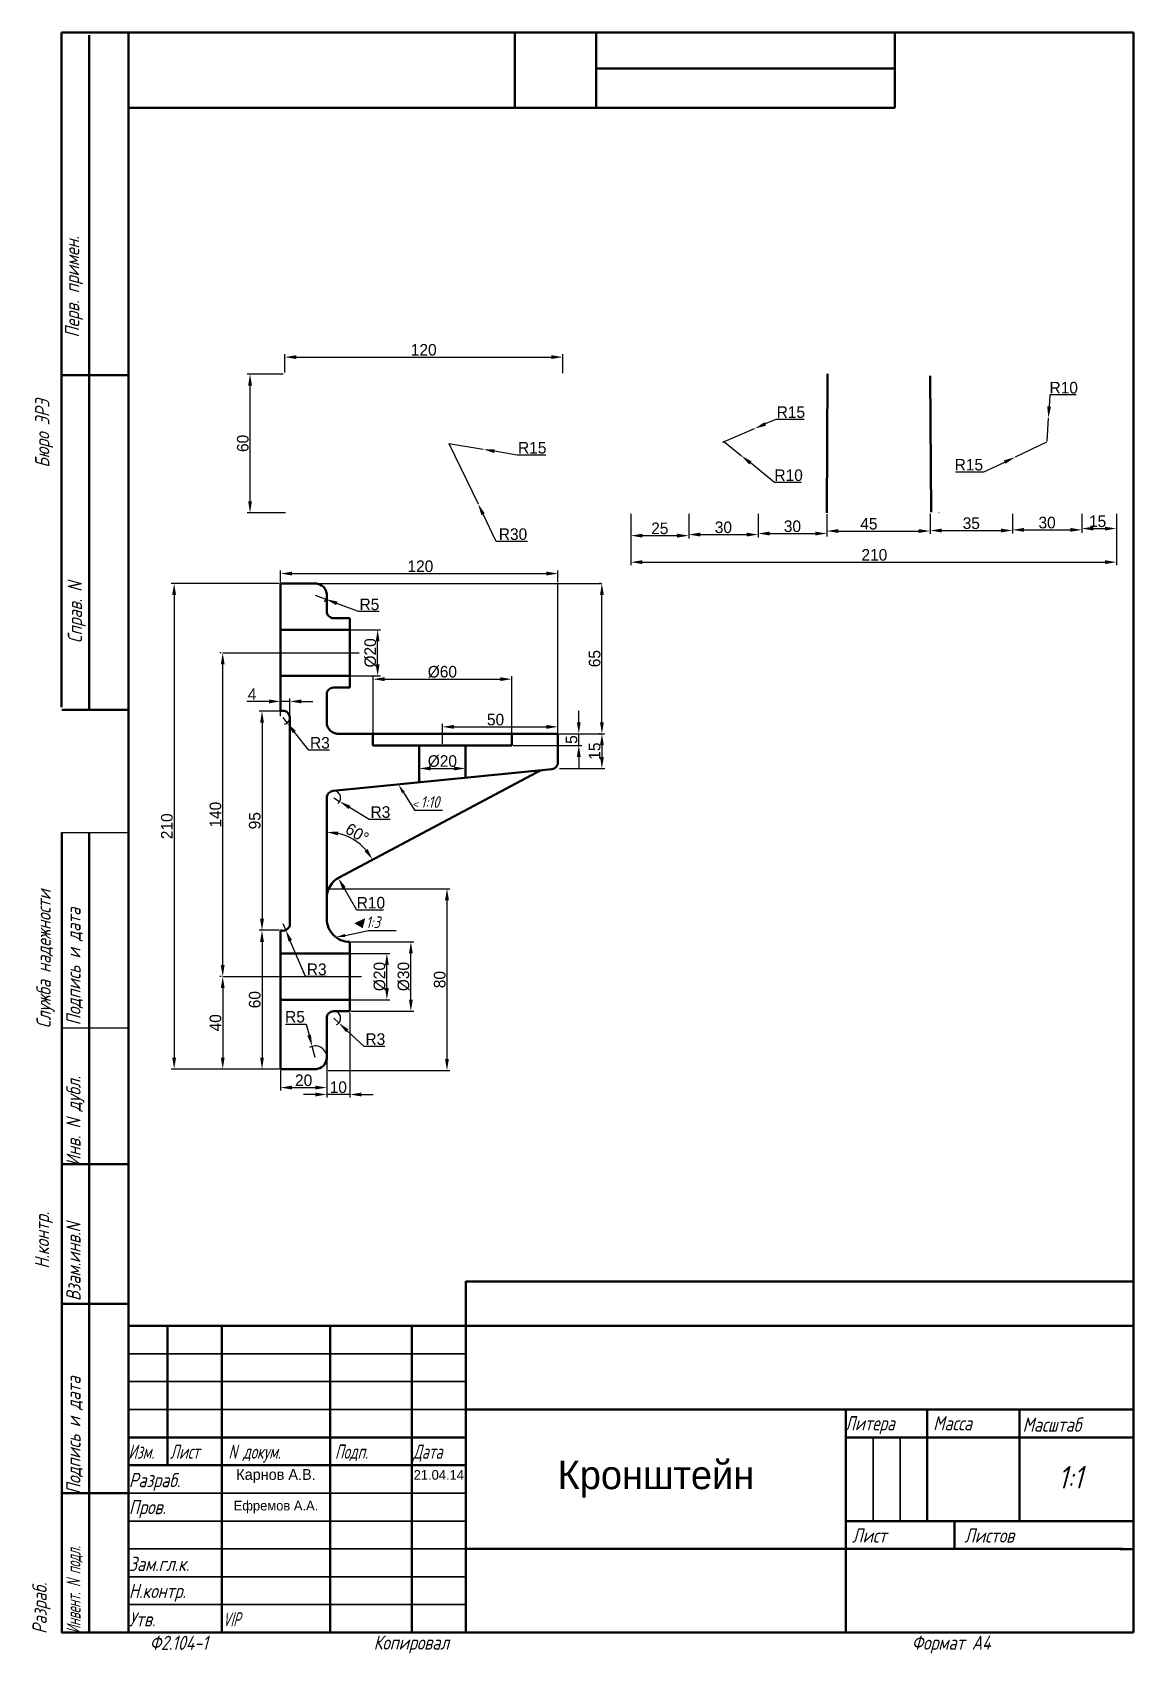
# Paper-space layout 'GOST-A4-(portrate)-new' of a CAD drawing. Header units: millimetres. Extents: x 2 to 196, y 1 to 286.
# The model-space entities are those that its viewports show. They can reach past a viewport. Long polylines and large blocks are cut down to what shows.
import ezdxf
from ezdxf import colors
from ezdxf.entities.mleader import LeaderData, LeaderLine
from ezdxf.enums import TextEntityAlignment as Align
from ezdxf.math import Vec2, Vec3

# ---------------------------------------------------------------- set-up
doc = ezdxf.new("R2010")
doc.units = ezdxf.units.MM
doc.linetypes.add('ACAD_ISO02W100', pattern=[15, 12, -3])
for name, color, linetype, lineweight in [('Основная сплошная', 7, 'Continuous', 50), ('Размерные линии', 3, 'Continuous', 25), ('Штриховая линия', 5, 'ACAD_ISO02W100', 25)]:
    doc.layers.add(name, color=color, linetype=linetype, lineweight=lineweight)
doc.styles.add('Dm', font='', dxfattribs={"oblique": 15})
doc.styles.get('Dm').set_extended_font_data('GOST type A')
doc.dimstyles.new('Copy of ISO-25', dxfattribs={"dimtxt": 5, "dimasz": 5, "dimexe": 1.25, "dimexo": 0.625, "dimtad": 1, "dimtoh": 1, "dimtxsty": 'Standard', "dimcen": 2.5, "dimadec": 0, "dimazin": 0, "dimtfac": 1, "dimtmove": 0, "dimatfit": 3, "dimfxl": 1, "dimarcsym": 0})

psp = doc.layouts.new('GOST-A4-(portrate)-new')

# ---------------------------------------------------------------- texts
at = {"layer": 'Основная сплошная', "attachment_point": 5}
for s, width, heights, insert, char_height in [('Кронштейн', 66.85, [0], (111.73, 31.9), 5), ('Карнов А.В.', 19.1, [0], (44.88, 32.45), 1.9), ('21.04.14', 9.55, [5.25], (73.53, 32.65), 1.7), ('Ефремов А.А.', 19.1, [0], (44.88, 27), 1.7)]:
    psp.add_mtext_dynamic_manual_height_columns(s, width=width, gutter_width=12.5, heights=heights, dxfattribs=dict(at, insert=insert, char_height=char_height))

msp = doc.modelspace()

# ---------------------------------------------------------------- texts
at = {"layer": 'Размерные линии', "attachment_point": 1, "style": 'Dm'}
for s, insert, char_height, width in [('{\\fArial|b0|i0|c0|p34;˂ \\fGOST type A|b0|i0|c204|p34;\\H1.6667x;1:10}', (53.809, -119.672), 3, 20), ('{\\fArial|b0|i0|c0|p34;◄}1:3', (26.809, -171.672), 5, 15)]:
    msp.add_mtext(s, dxfattribs=dict(at, insert=insert, char_height=char_height, width=width))

# ---------------------------------------------------------------- blocks, each defined once
blk = doc.blocks.new('Stamp Legend')
at = {"lineweight": 50}
for p, q in [((7.16, 286.45), (7.16, 167.75)), ((7.16, 286.45), (18.91, 286.45)), ((11.99, 167.26), (11.99, 285.96)), ((195.77, 286.45), (18.91, 286.45)), ((18.91, 4.91), (18.91, 286.45)), ((86.91, 273.21), (86.91, 286.45)), ((101.23, 273.21), (101.23, 286.45)), ((101.23, 280.08), (101.23, 286.45)), ((153.76, 273.21), (153.76, 286.45)), ((195.77, 286.45), (195.77, 6.87)), ((101.23, 280.08), (153.76, 280.08)), ((20.06, 273.21), (18.91, 273.21)), ((20.06, 273.21), (153.76, 273.21)), ((7.22, 226.12), (18.68, 226.12)), ((7.22, 167.26), (18.68, 167.26)), ((7.22, 4.91), (7.22, 145.68)), ((11.99, 4.91), (11.99, 145.68)), ((7.22, 87.31), (18.68, 87.31)), ((78.31, 58.88), (78.31, 66.73)), ((78.31, 66.71), (195.77, 66.71)), ((7.22, 62.78), (18.68, 62.78)), ((18.91, 58.88), (193.86, 58.88)), ((25.78, 34.35), (25.78, 58.88)), ((35.33, 4.92), (35.33, 58.88)), ((54.43, 4.92), (54.43, 58.88)), ((68.76, 4.92), (68.76, 58.88)), ((78.31, 4.92), (78.31, 58.88)), ((193.39, 58.86), (195.77, 58.86)), ((78.25, 44.16), (195.77, 44.16)), ((145.16, 4.92), (145.16, 44.16)), ((159.48, 24.54), (159.48, 44.16)), ((175.72, 24.54), (175.72, 44.16)), ((18.91, 39.26), (78.31, 39.26)), ((145.16, 39.24), (195.77, 39.24)), ((18.91, 34.35), (78.31, 34.35)), ((7.22, 29.43), (18.68, 29.43)), ((145.16, 24.54), (195.77, 24.54)), ((164.26, 19.64), (164.26, 24.54)), ((78.5, 19.64), (193.86, 19.64)), ((193.39, 19.62), (195.77, 19.62)), ((195.77, 6.87), (195.77, 4.91)), ((19.1, 4.91), (7.16, 4.91)), ((18.91, 4.91), (195.77, 4.91))]:
    blk.add_line(p, q, dxfattribs=at)
for p, q in [((20.06, 273.21), (20.06, 273.21)), ((20.06, 273.21), (20.06, 273.21)), ((7.16, 145.68), (19.1, 145.68)), ((7.16, 111.34), (19.1, 111.34))]:
    blk.add_line(p, q)
at = {"lineweight": 35}
for p, q in [((18.91, 53.97), (78.31, 53.97)), ((18.91, 49.07), (78.31, 49.07)), ((18.91, 44.16), (79.26, 44.16)), ((149.93, 24.54), (149.93, 39.24)), ((154.71, 24.54), (154.71, 39.24)), ((18.91, 29.45), (78.31, 29.45)), ((18.91, 24.54), (78.31, 24.54)), ((18.91, 19.64), (79.26, 19.64)), ((18.91, 14.73), (78.31, 14.73)), ((18.91, 9.83), (78.31, 9.83))]:
    blk.add_line(p, q, dxfattribs=at)
at = {"style": 'Dm', "oblique": 15}
for s, p in [('Перв. примен.', (10.26, 232.76)), ('Бюро ЭРЭ', (5, 209.87)), ('Справ. N', (10.75, 179)), ('Служба надежности', (5.25, 111.25)), ('Подпись и дата', (10.5, 111.75)), ('Инв. N дубл.', (10.5, 87)), ('Н.контр.', (4.96, 68.93)), ('Взам.инв.N', (10.5, 63.25)), ('Подпись и дата', (10.5, 29.27)), ('Разраб.', (4.54, 4.68))]:
    blk.add_text(s, height=2.5, rotation=90, dxfattribs=at).set_placement(p)
for s, width, p in [('Литера', 0.95, (145, 40.5)), ('Изм.', 0.85, (18.91, 35.5)), ('Лист', 0.85, (26.25, 35.5)), ('N докум.', 0.85, (36.5, 35.5)), ('Подп.', 0.85, (55.25, 35.5)), ('Дата', 0.85, (69, 35.5))]:
    blk.add_text(s, height=2.5, dxfattribs=dict(at, width=width)).set_placement(p)
for s, p in [('Масса', (160.5, 40.5)), ('Масштаб', (176.25, 40.25)), ('Разраб.', (19, 30.5)), ('Пров.', (19, 25.75)), ('Лист', (146.25, 20.75)), ('Листов', (166, 20.75)), ('Зам.гл.к.', (19, 15.75)), ('Н.контр.', (19, 11)), ('Утв.', (19, 6)), ('Ф2.104-1', (22.65, 1.86)), ('Копировал', (62.06, 1.92)), ('Формат А4', (156.74, 1.9))]:
    blk.add_text(s, height=2.5, dxfattribs=at).set_placement(p)
at = {"style": 'Dm', "oblique": 15, "width": 0.75}
blk.add_text('Инвент. N подл.', height=2.5, rotation=90, dxfattribs=at).set_placement((10.5, 4.75))
at = {"lineweight": 40, "style": 'Dm', "oblique": 15}
blk.add_attdef('А13', text='', height=5, rotation=180, dxfattribs=at).set_placement((56.92, 283), align=Align.CENTER)
at = {"style": 'Dm', "oblique": 15}
for tag, p in [('А15', (135.92, 61)), ('А16', (166.57, 29.75))]:
    blk.add_attdef(tag, text='', height=4, dxfattribs=at).set_placement(p, align=Align.CENTER)
at = {"lineweight": 40, "style": 'Dm', "oblique": 15}
for tag, height, p in [('А12', 5, (136.58, 49)), ('А8', 5, (111.68, 36.75)), ('А9', 5, (111.31, 29.75)), ('А7', 4, (184.64, 30.25)), ('А10', 5, (112.83, 22.25)), ('А14', 7, (169.08, 8.5)), ('А11', 5, (110.51, 9))]:
    blk.add_attdef(tag, text='', height=height, dxfattribs=at).set_placement(p, align=Align.CENTER)
at = {"style": 'Dm', "oblique": 15}
for tag, width, p, p2 in [('А1', 0.114428, (35.5, 30.5), (38.24, 30.5)), ('А3', 0.238806, (68.75, 30.5), (72.56, 30.5)), ('А2', 0.147465, (35.5, 25.75), (39.31, 25.75)), ('А4', 0.253846, (68.75, 25.75), (72.68, 25.75)), ('А17', 1.142857, (35.5, 6), (41.21, 6)), ('А18', 0.358209, (69, 6), (74.71, 6))]:
    blk.add_attdef(tag, text='', height=2.5, dxfattribs=dict(at, width=width)).set_placement(p, p2, align=Align.FIT)
for tag, p in [('А5', (157.5, 20.75)), ('А6', (182.5, 21))]:
    blk.add_attdef(tag, p, '', height=2.5, dxfattribs=at)
blk = doc.blocks.new('*D5')
at = {"layer": 'Defpoints', "color": 0, "transparency": 16777216}
for p in [(118.88, 70.23), (-1.35, 62.91, -154.83), (118.88, 62.6, -120.55)]:
    blk.add_point(p, dxfattribs=at)
at = {"layer": 'Размерные линии', "color": 0, "lineweight": -2, "transparency": 16777216}
for p, q in [((-1.35, 63.53), (-1.35, 71.48)), ((3.65, 70.23), (113.88, 70.23)), ((118.88, 63.23), (118.88, 71.48))]:
    blk.add_line(p, q, dxfattribs=at)
at = {"layer": 'Размерные линии', "color": 0, "transparency": 16777216}
for points in [[(3.65, 71.06), (3.65, 69.4), (-1.35, 70.23)], [(113.88, 71.06), (113.88, 69.4), (118.88, 70.23)]]:
    blk.add_solid(points, dxfattribs=at)
at = {"layer": 'Размерные линии', "color": 0, "transparency": 16777216, "insert": (58.76, 73.36), "char_height": 5, "attachment_point": 5}
blk.add_mtext('120', dxfattribs=at)
blk = doc.blocks.new('*D6')
at = {"layer": 'Defpoints', "color": 0, "transparency": 16777216}
for p in [(-16.37, 62.91), (-1.35, 62.91), (-0.35, 2.91, -63)]:
    blk.add_point(p, dxfattribs=at)
at = {"layer": 'Размерные линии', "color": 0, "lineweight": -2, "transparency": 16777216}
for p, q in [((-1.98, 62.91), (-17.62, 62.91)), ((-16.37, 7.91), (-16.37, 57.91)), ((-0.98, 2.91), (-17.62, 2.91))]:
    blk.add_line(p, q, dxfattribs=at)
at = {"layer": 'Размерные линии', "color": 0, "transparency": 16777216}
for points in [[(-17.2, 57.91), (-15.53, 57.91), (-16.37, 62.91)], [(-17.2, 7.91), (-15.53, 7.91), (-16.37, 2.91)]]:
    blk.add_solid(points, dxfattribs=at)
at = {"layer": 'Размерные линии', "color": 0, "transparency": 16777216, "insert": (-19.49, 32.91), "char_height": 5, "attachment_point": 5, "rotation": 90}
blk.add_mtext('60', dxfattribs=at)
blk = doc.blocks.new('*D7')
at = {"layer": 'Defpoints', "color": 0, "transparency": 16777216}
for p in [(69.65, 32.91, -139.34), (82.23, 6.78, -139.34)]:
    blk.add_point(p, dxfattribs=at)
at = {"layer": 'Размерные линии', "color": 0, "lineweight": -2, "transparency": 16777216}
for p, q in [((69.65, 32.91), (82.23, 6.78)), ((90.06, -9.5), (84.4, 2.27)), ((103.6, -9.5), (90.06, -9.5))]:
    blk.add_line(p, q, dxfattribs=at)
at = {"layer": 'Размерные линии', "color": 0, "transparency": 16777216}
blk.add_solid([(85.15, 2.64), (83.65, 1.91), (82.23, 6.78)], dxfattribs=at)
at = {"layer": 'Размерные линии', "color": 0, "transparency": 16777216, "insert": (97.35, -6.37), "char_height": 5, "attachment_point": 5}
blk.add_mtext('R30', dxfattribs=at)
blk = doc.blocks.new('*D8')
at = {"layer": 'Defpoints', "color": 0, "transparency": 16777216}
for p in [(69.65, 32.91), (84.44, 30.4)]:
    blk.add_point(p, dxfattribs=at)
at = {"layer": 'Размерные линии', "color": 0, "lineweight": -2, "transparency": 16777216}
for p, q in [((69.65, 32.91), (84.44, 30.4)), ((99.23, 27.88), (89.37, 29.56)), ((111.52, 27.88), (99.23, 27.88))]:
    blk.add_line(p, q, dxfattribs=at)
at = {"layer": 'Размерные линии', "color": 0, "transparency": 16777216}
blk.add_solid([(89.51, 30.38), (89.23, 28.74), (84.44, 30.4)], dxfattribs=at)
at = {"layer": 'Размерные линии', "color": 0, "transparency": 16777216, "insert": (105.68, 31.01), "char_height": 5, "attachment_point": 5}
blk.add_mtext('R15', dxfattribs=at)
blk = doc.blocks.new('*D9')
at = {"layer": 'Defpoints', "color": 0, "transparency": 16777216}
for p in [(201.88, 39.33, 28), (188.1, 33.4, 28)]:
    blk.add_point(p, dxfattribs=at)
at = {"layer": 'Размерные линии', "color": 0, "lineweight": -2, "transparency": 16777216}
for p, q in [((211.06, 43.29), (206.47, 41.31)), ((223.35, 43.29), (211.06, 43.29)), ((188.1, 33.4), (201.88, 39.33))]:
    blk.add_line(p, q, dxfattribs=at)
at = {"layer": 'Размерные линии', "color": 0, "transparency": 16777216}
blk.add_solid([(206.14, 42.08), (206.8, 40.55), (201.88, 39.33)], dxfattribs=at)
at = {"layer": 'Размерные линии', "color": 0, "transparency": 16777216, "insert": (217.52, 46.42), "char_height": 5, "attachment_point": 5}
blk.add_mtext('R15', dxfattribs=at)
blk = doc.blocks.new('*D10')
at = {"layer": 'Defpoints', "color": 0, "transparency": 16777216}
for p in [(188.35, 33.89, 28.1), (196.13, 27.61, 28.1)]:
    blk.add_point(p, dxfattribs=at)
at = {"layer": 'Размерные линии', "color": 0, "lineweight": -2, "transparency": 16777216}
for p, q in [((188.35, 33.89), (196.13, 27.61)), ((210.52, 16), (200.02, 24.47)), ((221.98, 16), (210.52, 16))]:
    blk.add_line(p, q, dxfattribs=at)
at = {"layer": 'Размерные линии', "color": 0, "transparency": 16777216}
blk.add_solid([(200.55, 25.12), (199.5, 23.82), (196.13, 27.61)], dxfattribs=at)
at = {"layer": 'Размерные линии', "color": 0, "transparency": 16777216, "insert": (216.57, 19.13), "char_height": 5, "attachment_point": 5}
blk.add_mtext('R10', dxfattribs=at)
blk = doc.blocks.new('*D11')
at = {"layer": 'Defpoints', "color": 0, "transparency": 16777216}
for p in [(328.93, 43.87, 28.1), (328.35, 33.89, 28.1)]:
    blk.add_point(p, dxfattribs=at)
at = {"layer": 'Размерные линии', "color": 0, "lineweight": -2, "transparency": 16777216}
for p, q in [((329.51, 53.86), (329.22, 48.86)), ((340.97, 53.86), (329.51, 53.86)), ((328.35, 33.89), (328.93, 43.87))]:
    blk.add_line(p, q, dxfattribs=at)
at = {"layer": 'Размерные линии', "color": 0, "transparency": 16777216}
blk.add_solid([(328.39, 48.91), (330.05, 48.82), (328.93, 43.87)], dxfattribs=at)
at = {"layer": 'Размерные линии', "color": 0, "transparency": 16777216, "insert": (335.55, 56.98), "char_height": 5, "attachment_point": 5}
blk.add_mtext('R10', dxfattribs=at)
blk = doc.blocks.new('*D12')
at = {"layer": 'Defpoints', "color": 0, "transparency": 16777216}
for p in [(328.1, 33.4, 28), (314.55, 26.98, 28)]:
    blk.add_point(p, dxfattribs=at)
at = {"layer": 'Размерные линии', "color": 0, "lineweight": -2, "transparency": 16777216}
for p, q in [((328.1, 33.4), (314.55, 26.98)), ((300.99, 20.56), (310.03, 24.84)), ((288.7, 20.56), (300.99, 20.56))]:
    blk.add_line(p, q, dxfattribs=at)
at = {"layer": 'Размерные линии', "color": 0, "transparency": 16777216}
blk.add_solid([(309.67, 25.59), (310.38, 24.09), (314.55, 26.98)], dxfattribs=at)
at = {"layer": 'Размерные линии', "color": 0, "transparency": 16777216, "insert": (294.53, 23.68), "char_height": 5, "attachment_point": 5}
blk.add_mtext('R15', dxfattribs=at)
blk = doc.blocks.new('*D13')
at = {"layer": 'Defpoints', "color": 0, "transparency": 16777216}
for p in [(148.35, 3.01, -2), (358.35, 3.01, 13), (358.35, -18.43)]:
    blk.add_point(p, dxfattribs=at)
at = {"layer": 'Размерные линии', "color": 0, "lineweight": -2, "transparency": 16777216}
for p, q in [((148.35, 2.39), (148.35, -19.68)), ((358.35, 2.39), (358.35, -19.68)), ((153.35, -18.43), (353.35, -18.43))]:
    blk.add_line(p, q, dxfattribs=at)
at = {"layer": 'Размерные линии', "color": 0, "transparency": 16777216}
for points in [[(153.35, -17.6), (153.35, -19.27), (148.35, -18.43)], [(353.35, -17.6), (353.35, -19.27), (358.35, -18.43)]]:
    blk.add_solid(points, dxfattribs=at)
at = {"layer": 'Размерные линии', "color": 0, "transparency": 16777216, "insert": (253.66, -15.31), "char_height": 5, "attachment_point": 5}
blk.add_mtext('210', dxfattribs=at)
blk = doc.blocks.new('*D14')
at = {"layer": 'Defpoints', "color": 0, "transparency": 16777216}
for p in [(148.35, 2.39), (173.35, 3.01, 21), (173.35, -6.97)]:
    blk.add_point(p, dxfattribs=at)
at = {"layer": 'Размерные линии', "color": 0, "lineweight": -2, "transparency": 16777216}
for p, q in [((148.35, 1.76), (148.35, -8.22)), ((173.35, 2.39), (173.35, -8.22)), ((153.35, -6.97), (168.35, -6.97))]:
    blk.add_line(p, q, dxfattribs=at)
at = {"layer": 'Размерные линии', "color": 0, "transparency": 16777216}
for points in [[(153.35, -6.14), (153.35, -7.81), (148.35, -6.97)], [(168.35, -6.14), (168.35, -7.81), (173.35, -6.97)]]:
    blk.add_solid(points, dxfattribs=at)
at = {"layer": 'Размерные линии', "color": 0, "transparency": 16777216, "insert": (160.85, -3.85), "char_height": 5, "attachment_point": 5}
blk.add_mtext('25', dxfattribs=at)
blk = doc.blocks.new('*D15')
at = {"layer": 'Defpoints', "color": 0, "transparency": 16777216}
for p in [(173.35, 2.39), (203.35, 3.01, 28), (203.35, -6.51)]:
    blk.add_point(p, dxfattribs=at)
at = {"layer": 'Размерные линии', "color": 0, "lineweight": -2, "transparency": 16777216}
for p, q in [((173.35, 1.76), (173.35, -7.76)), ((203.35, 2.39), (203.35, -7.76)), ((178.35, -6.51), (198.35, -6.51))]:
    blk.add_line(p, q, dxfattribs=at)
at = {"layer": 'Размерные линии', "color": 0, "transparency": 16777216}
for points in [[(178.35, -5.68), (178.35, -7.35), (173.35, -6.51)], [(198.35, -5.68), (198.35, -7.35), (203.35, -6.51)]]:
    blk.add_solid(points, dxfattribs=at)
at = {"layer": 'Размерные линии', "color": 0, "transparency": 16777216, "insert": (188.35, -3.39), "char_height": 5, "attachment_point": 5}
blk.add_mtext('30', dxfattribs=at)
blk = doc.blocks.new('*D16')
at = {"layer": 'Defpoints', "color": 0, "transparency": 16777216}
for p in [(203.35, 2.39), (233.08, 2.88), (233.08, -6.06)]:
    blk.add_point(p, dxfattribs=at)
at = {"layer": 'Размерные линии', "color": 0, "lineweight": -2, "transparency": 16777216}
for p, q in [((203.35, 1.76), (203.35, -7.31)), ((233.08, 2.25), (233.08, -7.31)), ((208.35, -6.06), (228.08, -6.06))]:
    blk.add_line(p, q, dxfattribs=at)
at = {"layer": 'Размерные линии', "color": 0, "transparency": 16777216}
for points in [[(208.35, -5.23), (208.35, -6.9), (203.35, -6.06)], [(228.08, -5.23), (228.08, -6.9), (233.08, -6.06)]]:
    blk.add_solid(points, dxfattribs=at)
at = {"layer": 'Размерные линии', "color": 0, "transparency": 16777216, "insert": (218.21, -2.94), "char_height": 5, "attachment_point": 5}
blk.add_mtext('30', dxfattribs=at)
blk = doc.blocks.new('*D17')
at = {"layer": 'Defpoints', "color": 0, "transparency": 16777216}
for p in [(233.08, 2.88), (277.79, 3.01, 112.42), (277.79, -4.97)]:
    blk.add_point(p, dxfattribs=at)
at = {"layer": 'Размерные линии', "color": 0, "lineweight": -2, "transparency": 16777216}
for p, q in [((233.08, 2.25), (233.08, -6.22)), ((277.79, 2.39), (277.79, -6.22)), ((238.08, -4.97), (272.79, -4.97))]:
    blk.add_line(p, q, dxfattribs=at)
at = {"layer": 'Размерные линии', "color": 0, "transparency": 16777216}
for points in [[(238.08, -4.14), (238.08, -5.81), (233.08, -4.97)], [(272.79, -4.14), (272.79, -5.81), (277.79, -4.97)]]:
    blk.add_solid(points, dxfattribs=at)
at = {"layer": 'Размерные линии', "color": 0, "transparency": 16777216, "insert": (251.27, -1.85), "char_height": 5, "attachment_point": 5}
blk.add_mtext('45', dxfattribs=at)
blk = doc.blocks.new('*D18')
at = {"layer": 'Defpoints', "color": 0, "transparency": 16777216}
for p in [(277.79, 2.39), (313.35, 3.01, 21), (313.35, -4.76)]:
    blk.add_point(p, dxfattribs=at)
at = {"layer": 'Размерные линии', "color": 0, "lineweight": -2, "transparency": 16777216}
for p, q in [((277.79, 1.76), (277.79, -6.01)), ((313.35, 2.39), (313.35, -6.01)), ((282.79, -4.76), (308.35, -4.76))]:
    blk.add_line(p, q, dxfattribs=at)
at = {"layer": 'Размерные линии', "color": 0, "transparency": 16777216}
for points in [[(282.79, -3.93), (282.79, -5.59), (277.79, -4.76)], [(308.35, -3.93), (308.35, -5.59), (313.35, -4.76)]]:
    blk.add_solid(points, dxfattribs=at)
at = {"layer": 'Размерные линии', "color": 0, "transparency": 16777216, "insert": (295.57, -1.63), "char_height": 5, "attachment_point": 5}
blk.add_mtext('35', dxfattribs=at)
blk = doc.blocks.new('*D19')
at = {"layer": 'Defpoints', "color": 0, "transparency": 16777216}
for p in [(313.35, 3.01, 21), (343.35, 3.01, 21), (343.35, -4.48)]:
    blk.add_point(p, dxfattribs=at)
at = {"layer": 'Размерные линии', "color": 0, "lineweight": -2, "transparency": 16777216}
for p, q in [((313.35, 2.39), (313.35, -5.73)), ((343.35, 2.39), (343.35, -5.73)), ((318.35, -4.48), (338.35, -4.48))]:
    blk.add_line(p, q, dxfattribs=at)
at = {"layer": 'Размерные линии', "color": 0, "transparency": 16777216}
for points in [[(318.35, -3.64), (318.35, -5.31), (313.35, -4.48)], [(338.35, -3.64), (338.35, -5.31), (343.35, -4.48)]]:
    blk.add_solid(points, dxfattribs=at)
at = {"layer": 'Размерные линии', "color": 0, "transparency": 16777216, "insert": (328.35, -1.35), "char_height": 5, "attachment_point": 5}
blk.add_mtext('30', dxfattribs=at)
blk = doc.blocks.new('*D20')
at = {"layer": 'Defpoints', "color": 0, "transparency": 16777216}
for p in [(343.35, 2.39), (358.35, 2.39), (358.35, -3.91)]:
    blk.add_point(p, dxfattribs=at)
at = {"layer": 'Размерные линии', "color": 0, "lineweight": -2, "transparency": 16777216}
for p, q in [((343.35, 1.76), (343.35, -5.16)), ((358.35, 1.76), (358.35, -5.16)), ((348.35, -3.91), (353.35, -3.91))]:
    blk.add_line(p, q, dxfattribs=at)
at = {"layer": 'Размерные линии', "color": 0, "transparency": 16777216}
for points in [[(348.35, -3.08), (348.35, -4.75), (343.35, -3.91)], [(353.35, -3.08), (353.35, -4.75), (358.35, -3.91)]]:
    blk.add_solid(points, dxfattribs=at)
at = {"layer": 'Размерные линии', "color": 0, "transparency": 16777216, "insert": (350.2, -0.79), "char_height": 5, "attachment_point": 5}
blk.add_mtext('15', dxfattribs=at)
blk = doc.blocks.new('*D55')
at = {"layer": 'Defpoints', "color": 0, "transparency": 16777216}
for p in [(116.81, -89.67), (66.81, -97.67), (116.81, -97.67)]:
    blk.add_point(p, dxfattribs=at)
at = {"layer": 'Размерные линии', "color": 0, "lineweight": -2, "transparency": 16777216}
for p, q in [((66.81, -97.05), (66.81, -88.42)), ((71.81, -89.67), (111.81, -89.67)), ((116.81, -97.05), (116.81, -88.42))]:
    blk.add_line(p, q, dxfattribs=at)
at = {"layer": 'Размерные линии', "color": 0, "transparency": 16777216}
for points in [[(71.81, -88.84), (71.81, -90.51), (66.81, -89.67)], [(111.81, -88.84), (111.81, -90.51), (116.81, -89.67)]]:
    blk.add_solid(points, dxfattribs=at)
at = {"layer": 'Размерные линии', "color": 0, "transparency": 16777216, "insert": (89.81, -86.55), "char_height": 5, "attachment_point": 5}
blk.add_mtext('50', dxfattribs=at)
blk = doc.blocks.new('*D58')
at = {"layer": 'Defpoints', "color": 0, "transparency": 16777216}
for p in [(-3.19, -237.67), (16.81, -237.67), (16.81, -245.67)]:
    blk.add_point(p, dxfattribs=at)
at = {"layer": 'Размерные линии', "color": 0, "lineweight": -2, "transparency": 16777216}
for p, q in [((-3.19, -238.3), (-3.19, -246.92)), ((16.81, -238.3), (16.81, -246.92)), ((1.81, -245.67), (11.81, -245.67))]:
    blk.add_line(p, q, dxfattribs=at)
at = {"layer": 'Размерные линии', "color": 0, "transparency": 16777216}
for points in [[(1.81, -244.84), (1.81, -246.51), (-3.19, -245.67)], [(11.81, -244.84), (11.81, -246.51), (16.81, -245.67)]]:
    blk.add_solid(points, dxfattribs=at)
at = {"layer": 'Размерные линии', "color": 0, "transparency": 16777216, "insert": (6.81, -242.55), "char_height": 5, "attachment_point": 5}
blk.add_mtext('20', dxfattribs=at)
blk = doc.blocks.new('*D59')
at = {"layer": 'Defpoints', "color": 0, "transparency": 16777216}
for p in [(16.81, -215.67), (26.81, -212.67), (16.81, -248.67)]:
    blk.add_point(p, dxfattribs=at)
at = {"layer": 'Размерные линии', "color": 0, "lineweight": -2, "transparency": 16777216}
for p, q in [((16.81, -216.3), (16.81, -249.92)), ((26.81, -213.3), (26.81, -249.92)), ((11.81, -248.67), (6.81, -248.67)), ((26.81, -248.67), (16.81, -248.67)), ((31.81, -248.67), (36.81, -248.67))]:
    blk.add_line(p, q, dxfattribs=at)
at = {"layer": 'Размерные линии', "color": 0, "transparency": 16777216}
for points in [[(11.81, -247.84), (11.81, -249.51), (16.81, -248.67)], [(31.81, -247.84), (31.81, -249.51), (26.81, -248.67)]]:
    blk.add_solid(points, dxfattribs=at)
at = {"layer": 'Размерные линии', "color": 0, "transparency": 16777216, "insert": (21.81, -245.55), "char_height": 5, "attachment_point": 5}
blk.add_mtext('10', dxfattribs=at)
blk = doc.blocks.new('*D60')
at = {"layer": 'Defpoints', "color": 0, "transparency": 16777216}
for p in [(-3.19, -27.67), (-49.19, -237.67), (-3.19, -237.67)]:
    blk.add_point(p, dxfattribs=at)
at = {"layer": 'Размерные линии', "color": 0, "lineweight": -2, "transparency": 16777216}
for p, q in [((-3.82, -27.67), (-50.44, -27.67)), ((-49.19, -32.67), (-49.19, -232.67)), ((-3.82, -237.67), (-50.44, -237.67))]:
    blk.add_line(p, q, dxfattribs=at)
at = {"layer": 'Размерные линии', "color": 0, "transparency": 16777216}
for points in [[(-50.02, -32.67), (-48.36, -32.67), (-49.19, -27.67)], [(-50.02, -232.67), (-48.36, -232.67), (-49.19, -237.67)]]:
    blk.add_solid(points, dxfattribs=at)
at = {"layer": 'Размерные линии', "color": 0, "transparency": 16777216, "insert": (-52.32, -132.67), "char_height": 5, "attachment_point": 5, "rotation": 90}
blk.add_mtext('210', dxfattribs=at)
blk = doc.blocks.new('*D61')
at = {"layer": 'Defpoints', "color": 0, "transparency": 16777216}
for p in [(-3.19, -177.67), (-11.19, -237.67), (-3.19, -237.67)]:
    blk.add_point(p, dxfattribs=at)
at = {"layer": 'Размерные линии', "color": 0, "lineweight": -2, "transparency": 16777216}
for p, q in [((-3.82, -177.67), (-12.44, -177.67)), ((-11.19, -182.67), (-11.19, -232.67)), ((-3.82, -237.67), (-12.44, -237.67))]:
    blk.add_line(p, q, dxfattribs=at)
at = {"layer": 'Размерные линии', "color": 0, "transparency": 16777216}
for points in [[(-12.02, -182.67), (-10.36, -182.67), (-11.19, -177.67)], [(-12.02, -232.67), (-10.36, -232.67), (-11.19, -237.67)]]:
    blk.add_solid(points, dxfattribs=at)
at = {"layer": 'Размерные линии', "color": 0, "transparency": 16777216, "insert": (-14.32, -207.67), "char_height": 5, "attachment_point": 5, "rotation": 90}
blk.add_mtext('60', dxfattribs=at)
blk = doc.blocks.new('*D62')
at = {"layer": 'Defpoints', "color": 0, "transparency": 16777216}
for p in [(-28.19, -197.67), (-28.19, -237.67), (-28.19, -237.67)]:
    blk.add_point(p, dxfattribs=at)
at = {"layer": 'Размерные линии', "color": 0, "lineweight": -2, "transparency": 16777216}
for p, q in [((-28.82, -197.67), (-29.44, -197.67)), ((-28.19, -202.67), (-28.19, -232.67)), ((-28.82, -237.67), (-29.44, -237.67))]:
    blk.add_line(p, q, dxfattribs=at)
at = {"layer": 'Размерные линии', "color": 0, "transparency": 16777216}
for points in [[(-29.02, -202.67), (-27.36, -202.67), (-28.19, -197.67)], [(-29.02, -232.67), (-27.36, -232.67), (-28.19, -237.67)]]:
    blk.add_solid(points, dxfattribs=at)
at = {"layer": 'Размерные линии', "color": 0, "transparency": 16777216, "insert": (-31.32, -217.67), "char_height": 5, "attachment_point": 5, "rotation": 90}
blk.add_mtext('40', dxfattribs=at)
blk = doc.blocks.new('*D63')
at = {"layer": 'Defpoints', "color": 0, "transparency": 16777216}
for p in [(10.49, -227.85), (11.81, -232.67)]:
    blk.add_point(p, dxfattribs=at)
at = {"layer": 'Размерные линии', "color": 0, "lineweight": -2, "transparency": 16777216}
for p, q in [((-1.1, -218.2), (7.86, -218.2)), ((7.86, -218.2), (9.18, -223.02)), ((11.81, -232.67), (10.49, -227.85))]:
    blk.add_line(p, q, dxfattribs=at)
blk.add_arc((11.81, -232.67), 5, 7.16197, 119.57906, dxfattribs=at)
at = {"layer": 'Размерные линии', "color": 0, "transparency": 16777216}
blk.add_solid([(9.98, -222.81), (8.37, -223.24), (10.49, -227.85)], dxfattribs=at)
at = {"layer": 'Размерные линии', "color": 0, "transparency": 16777216, "insert": (3.07, -215.08), "char_height": 5, "attachment_point": 5}
blk.add_mtext('R5', dxfattribs=at)
blk = doc.blocks.new('*D64')
at = {"layer": 'Defpoints', "color": 0, "transparency": 16777216}
for p in [(19.81, -215.67), (22.01, -217.71)]:
    blk.add_point(p, dxfattribs=at)
at = {"layer": 'Размерные линии', "color": 0, "lineweight": -2, "transparency": 16777216}
for p, q in [((19.81, -215.67), (22.01, -217.71)), ((33.04, -227.88), (25.69, -221.1)), ((41.99, -227.88), (33.04, -227.88))]:
    blk.add_line(p, q, dxfattribs=at)
blk.add_arc((19.81, -215.67), 3, 293.41737, 78.06338, dxfattribs=at)
at = {"layer": 'Размерные линии', "color": 0, "transparency": 16777216}
blk.add_solid([(26.25, -220.49), (25.12, -221.71), (22.01, -217.71)], dxfattribs=at)
at = {"layer": 'Размерные линии', "color": 0, "transparency": 16777216, "insert": (37.83, -224.76), "char_height": 5, "attachment_point": 5}
blk.add_mtext('R3', dxfattribs=at)
blk = doc.blocks.new('*D65')
at = {"layer": 'Defpoints', "color": 0, "transparency": 16777216}
for p in [(26.81, -182.67), (53.18, -182.67), (26.81, -212.67)]:
    blk.add_point(p, dxfattribs=at)
at = {"layer": 'Размерные линии', "color": 0, "lineweight": -2, "transparency": 16777216}
for p, q in [((27.43, -182.67), (54.43, -182.67)), ((53.18, -207.67), (53.18, -187.67)), ((27.43, -212.67), (54.43, -212.67))]:
    blk.add_line(p, q, dxfattribs=at)
at = {"layer": 'Размерные линии', "color": 0, "transparency": 16777216}
for points in [[(52.35, -187.67), (54.02, -187.67), (53.18, -182.67)], [(52.35, -207.67), (54.02, -207.67), (53.18, -212.67)]]:
    blk.add_solid(points, dxfattribs=at)
at = {"layer": 'Размерные линии', "color": 0, "transparency": 16777216, "insert": (50.06, -197.67), "char_height": 5, "attachment_point": 5, "rotation": 90}
blk.add_mtext('%%C30', dxfattribs=at)
blk = doc.blocks.new('*D66')
at = {"layer": 'Defpoints', "color": 0, "transparency": 16777216}
for p in [(26.81, -187.67), (42.81, -187.67), (26.81, -207.67)]:
    blk.add_point(p, dxfattribs=at)
at = {"layer": 'Размерные линии', "color": 0, "lineweight": -2, "transparency": 16777216}
for p, q in [((27.43, -187.67), (44.06, -187.67)), ((42.81, -202.67), (42.81, -192.67)), ((27.43, -207.67), (44.06, -207.67))]:
    blk.add_line(p, q, dxfattribs=at)
at = {"layer": 'Размерные линии', "color": 0, "transparency": 16777216}
for points in [[(41.98, -192.67), (43.64, -192.67), (42.81, -187.67)], [(41.98, -202.67), (43.64, -202.67), (42.81, -207.67)]]:
    blk.add_solid(points, dxfattribs=at)
at = {"layer": 'Размерные линии', "color": 0, "transparency": 16777216, "insert": (39.68, -197.67), "char_height": 5, "attachment_point": 5, "rotation": 90}
blk.add_mtext('%%C20', dxfattribs=at)
blk = doc.blocks.new('*D56')
at = {"layer": 'Defpoints', "color": 0, "transparency": 16777216}
for p in [(16.81, -159.67), (16.81, -238.3), (68.81, -238.3)]:
    blk.add_point(p, dxfattribs=at)
at = {"layer": 'Размерные линии', "color": 0, "lineweight": -2, "transparency": 16777216}
for p, q in [((17.43, -159.67), (70.06, -159.67)), ((68.81, -164.67), (68.81, -233.3)), ((17.43, -238.3), (70.06, -238.3))]:
    blk.add_line(p, q, dxfattribs=at)
at = {"layer": 'Размерные линии', "color": 0, "transparency": 16777216}
for points in [[(67.98, -164.67), (69.64, -164.67), (68.81, -159.67)], [(67.98, -233.3), (69.64, -233.3), (68.81, -238.3)]]:
    blk.add_solid(points, dxfattribs=at)
at = {"layer": 'Размерные линии', "color": 0, "transparency": 16777216, "insert": (65.68, -198.98), "char_height": 5, "attachment_point": 5, "rotation": 90}
blk.add_mtext('80', dxfattribs=at)
blk = doc.blocks.new('*D67')
at = {"layer": 'Defpoints', "color": 0, "transparency": 16777216}
for p in [(26.81, -47.67), (38.81, -47.67), (26.81, -67.67)]:
    blk.add_point(p, dxfattribs=at)
at = {"layer": 'Размерные линии', "color": 0, "lineweight": -2, "transparency": 16777216}
for p, q in [((27.43, -47.67), (40.06, -47.67)), ((38.81, -62.67), (38.81, -52.67)), ((27.43, -67.67), (40.06, -67.67))]:
    blk.add_line(p, q, dxfattribs=at)
at = {"layer": 'Размерные линии', "color": 0, "transparency": 16777216}
for points in [[(37.98, -52.67), (39.64, -52.67), (38.81, -47.67)], [(37.98, -62.67), (39.64, -62.67), (38.81, -67.67)]]:
    blk.add_solid(points, dxfattribs=at)
at = {"layer": 'Размерные линии', "color": 0, "transparency": 16777216, "insert": (35.68, -57.67), "char_height": 5, "attachment_point": 5, "rotation": 90}
blk.add_mtext('%%C20', dxfattribs=at)
blk = doc.blocks.new('*D68')
at = {"layer": 'Defpoints', "color": 0, "transparency": 16777216}
for p in [(-3.19, -82.84), (-11.19, -177.67), (-3.19, -177.67)]:
    blk.add_point(p, dxfattribs=at)
at = {"layer": 'Размерные линии', "color": 0, "lineweight": -2, "transparency": 16777216}
for p, q in [((-3.82, -82.84), (-12.44, -82.84)), ((-11.19, -87.84), (-11.19, -172.67)), ((-3.82, -177.67), (-12.44, -177.67))]:
    blk.add_line(p, q, dxfattribs=at)
at = {"layer": 'Размерные линии', "color": 0, "transparency": 16777216}
for points in [[(-12.02, -87.84), (-10.36, -87.84), (-11.19, -82.84)], [(-12.02, -172.67), (-10.36, -172.67), (-11.19, -177.67)]]:
    blk.add_solid(points, dxfattribs=at)
at = {"layer": 'Размерные линии', "color": 0, "transparency": 16777216, "insert": (-14.32, -130.26), "char_height": 5, "attachment_point": 5, "rotation": 90}
blk.add_mtext('95', dxfattribs=at)
blk = doc.blocks.new('*D69')
at = {"layer": 'Defpoints', "color": 0, "transparency": 16777216}
for p in [(-28.19, -57.67), (-28.19, -57.67), (-28.19, -197.67)]:
    blk.add_point(p, dxfattribs=at)
at = {"layer": 'Размерные линии', "color": 0, "lineweight": -2, "transparency": 16777216}
for p, q in [((-28.82, -57.67), (-29.44, -57.67)), ((-28.19, -192.67), (-28.19, -62.67)), ((-28.82, -197.67), (-29.44, -197.67))]:
    blk.add_line(p, q, dxfattribs=at)
at = {"layer": 'Размерные линии', "color": 0, "transparency": 16777216}
for points in [[(-29.02, -62.67), (-27.36, -62.67), (-28.19, -57.67)], [(-29.02, -192.67), (-27.36, -192.67), (-28.19, -197.67)]]:
    blk.add_solid(points, dxfattribs=at)
at = {"layer": 'Размерные линии', "color": 0, "transparency": 16777216, "insert": (-31.32, -127.67), "char_height": 5, "attachment_point": 5, "rotation": 90}
blk.add_mtext('140', dxfattribs=at)
blk = doc.blocks.new('*D70')
at = {"layer": 'Defpoints', "color": 0, "transparency": 16777216}
for p in [(56.81, -97.67), (76.81, -97.67), (76.81, -107.67)]:
    blk.add_point(p, dxfattribs=at)
at = {"layer": 'Размерные линии', "color": 0, "lineweight": -2, "transparency": 16777216}
for p, q in [((56.81, -98.3), (56.81, -108.92)), ((76.81, -98.3), (76.81, -108.92)), ((61.81, -107.67), (71.81, -107.67))]:
    blk.add_line(p, q, dxfattribs=at)
at = {"layer": 'Размерные линии', "color": 0, "transparency": 16777216}
for points in [[(61.81, -106.84), (61.81, -108.51), (56.81, -107.67)], [(71.81, -106.84), (71.81, -108.51), (76.81, -107.67)]]:
    blk.add_solid(points, dxfattribs=at)
at = {"layer": 'Размерные линии', "color": 0, "transparency": 16777216, "insert": (66.81, -104.55), "char_height": 5, "attachment_point": 5}
blk.add_mtext('%%C20', dxfattribs=at)
blk = doc.blocks.new('*D71')
at = {"layer": 'Defpoints', "color": 0, "transparency": 16777216}
for p in [(96.81, -92.67), (96.81, -97.67), (125.81, -92.67)]:
    blk.add_point(p, dxfattribs=at)
at = {"layer": 'Размерные линии', "color": 0, "lineweight": -2, "transparency": 16777216}
for p, q in [((125.81, -87.67), (125.81, -82.67)), ((97.43, -92.67), (127.06, -92.67)), ((97.43, -97.67), (127.06, -97.67)), ((125.81, -97.67), (125.81, -92.67)), ((125.81, -102.67), (125.81, -107.67))]:
    blk.add_line(p, q, dxfattribs=at)
at = {"layer": 'Размерные линии', "color": 0, "transparency": 16777216}
for points in [[(124.98, -87.67), (126.64, -87.67), (125.81, -92.67)], [(124.98, -102.67), (126.64, -102.67), (125.81, -97.67)]]:
    blk.add_solid(points, dxfattribs=at)
at = {"layer": 'Размерные линии', "color": 0, "transparency": 16777216, "insert": (122.68, -95.17), "char_height": 5, "attachment_point": 5, "rotation": 90}
blk.add_mtext('5', dxfattribs=at)
blk = doc.blocks.new('*D72')
at = {"layer": 'Defpoints', "color": 0, "transparency": 16777216}
for p in [(116.81, -92.67), (116.81, -107.67), (135.81, -107.67)]:
    blk.add_point(p, dxfattribs=at)
at = {"layer": 'Размерные линии', "color": 0, "lineweight": -2, "transparency": 16777216}
for p, q in [((117.43, -92.67), (137.06, -92.67)), ((135.81, -97.67), (135.81, -102.67)), ((117.43, -107.67), (137.06, -107.67))]:
    blk.add_line(p, q, dxfattribs=at)
at = {"layer": 'Размерные линии', "color": 0, "transparency": 16777216}
for points in [[(134.98, -97.67), (136.64, -97.67), (135.81, -92.67)], [(134.98, -102.67), (136.64, -102.67), (135.81, -107.67)]]:
    blk.add_solid(points, dxfattribs=at)
at = {"layer": 'Размерные линии', "color": 0, "transparency": 16777216, "insert": (132.68, -100.17), "char_height": 5, "attachment_point": 5, "rotation": 90}
blk.add_mtext('15', dxfattribs=at)
blk = doc.blocks.new('*D57')
at = {"layer": 'Defpoints', "color": 0, "transparency": 16777216}
for p in [(135.81, -27.67), (135.81, -27.67), (135.81, -92.67)]:
    blk.add_point(p, dxfattribs=at)
at = {"layer": 'Размерные линии', "color": 0, "lineweight": -2, "transparency": 16777216}
for p, q in [((135.18, -27.67), (134.56, -27.67)), ((135.81, -87.67), (135.81, -32.67)), ((135.18, -92.67), (134.56, -92.67))]:
    blk.add_line(p, q, dxfattribs=at)
at = {"layer": 'Размерные линии', "color": 0, "transparency": 16777216}
for points in [[(134.98, -32.67), (136.64, -32.67), (135.81, -27.67)], [(134.98, -87.67), (136.64, -87.67), (135.81, -92.67)]]:
    blk.add_solid(points, dxfattribs=at)
at = {"layer": 'Размерные линии', "color": 0, "transparency": 16777216, "insert": (132.68, -60.17), "char_height": 5, "attachment_point": 5, "rotation": 90}
blk.add_mtext('65', dxfattribs=at)
blk = doc.blocks.new('*D73')
at = {"layer": 'Defpoints', "color": 0, "transparency": 16777216}
for p in [(-3.19, -27.67), (116.81, -23.37), (116.81, -27.67)]:
    blk.add_point(p, dxfattribs=at)
at = {"layer": 'Размерные линии', "color": 0, "lineweight": -2, "transparency": 16777216}
for p, q in [((-3.19, -27.05), (-3.19, -22.12)), ((1.81, -23.37), (111.81, -23.37)), ((116.81, -27.05), (116.81, -22.12))]:
    blk.add_line(p, q, dxfattribs=at)
at = {"layer": 'Размерные линии', "color": 0, "transparency": 16777216}
for points in [[(1.81, -22.54), (1.81, -24.21), (-3.19, -23.37)], [(111.81, -22.54), (111.81, -24.21), (116.81, -23.37)]]:
    blk.add_solid(points, dxfattribs=at)
at = {"layer": 'Размерные линии', "color": 0, "transparency": 16777216, "insert": (57.31, -20.25), "char_height": 5, "attachment_point": 5}
blk.add_mtext('120', dxfattribs=at)
blk = doc.blocks.new('*D74')
at = {"layer": 'Defpoints', "color": 0, "transparency": 16777216}
for p in [(11.81, -32.67), (16.48, -34.47)]:
    blk.add_point(p, dxfattribs=at)
at = {"layer": 'Размерные линии', "color": 0, "lineweight": -2, "transparency": 16777216}
for p, q in [((11.81, -32.67), (16.48, -34.47)), ((30.48, -39.85), (21.14, -36.26)), ((39.43, -39.85), (30.48, -39.85))]:
    blk.add_line(p, q, dxfattribs=at)
blk.add_arc((11.81, -32.67), 5, 324.63854, 352.83803, dxfattribs=at)
at = {"layer": 'Размерные линии', "color": 0, "transparency": 16777216}
blk.add_solid([(21.44, -35.48), (20.84, -37.04), (16.48, -34.47)], dxfattribs=at)
at = {"layer": 'Размерные линии', "color": 0, "transparency": 16777216, "insert": (35.27, -36.73), "char_height": 5, "attachment_point": 5}
blk.add_mtext('R5', dxfattribs=at)
blk = doc.blocks.new('*D75')
at = {"layer": 'Defpoints', "color": 0, "transparency": 16777216}
for p in [(19.81, -120.39), (22.38, -121.94)]:
    blk.add_point(p, dxfattribs=at)
at = {"layer": 'Размерные линии', "color": 0, "lineweight": -2, "transparency": 16777216}
for p, q in [((19.81, -120.39), (22.38, -121.94)), ((35.22, -129.69), (26.66, -124.52)), ((44.18, -129.69), (35.22, -129.69))]:
    blk.add_line(p, q, dxfattribs=at)
blk.add_arc((19.81, -120.39), 3, 305.02062, 83.77397, dxfattribs=at)
at = {"layer": 'Размерные линии', "color": 0, "transparency": 16777216}
blk.add_solid([(27.09, -123.81), (26.23, -125.23), (22.38, -121.94)], dxfattribs=at)
at = {"layer": 'Размерные линии', "color": 0, "transparency": 16777216, "insert": (40.01, -126.56), "char_height": 5, "attachment_point": 5}
blk.add_mtext('R3', dxfattribs=at)
blk = doc.blocks.new('*D76')
at = {"layer": 'Defpoints', "color": 0, "transparency": 16777216}
for p in [(107.52, -109.35), (16.81, -120.39), (31.64, -140.79), (22.11, -154.85), (16.81, -172.67)]:
    blk.add_point(p, dxfattribs=at)
at = {"layer": 'Размерные линии', "color": 0, "lineweight": -2, "transparency": 16777216}
blk.add_arc((16.81, -157.67), 22.47, 40.81629, 77.22541, dxfattribs=at)
at = {"layer": 'Размерные линии', "color": 0, "transparency": 16777216}
for points in [[(21.69, -136.58), (21.87, -134.93), (16.81, -135.2)], [(34.5, -142.51), (33.13, -143.45), (36.64, -147.11)]]:
    blk.add_solid(points, dxfattribs=at)
at = {"layer": 'Размерные линии', "color": 0, "transparency": 16777216, "insert": (29.98, -135.73), "char_height": 5, "attachment_point": 5, "rotation": 329.02085}
blk.add_mtext('60%%D', dxfattribs=at)
blk = doc.blocks.new('*D77')
at = {"layer": 'Defpoints', "color": 0, "transparency": 16777216}
for p in [(21.74, -155.06), (26.81, -163.68)]:
    blk.add_point(p, dxfattribs=at)
at = {"layer": 'Размерные линии', "color": 0, "lineweight": -2, "transparency": 16777216}
for p, q in [((29.87, -168.88), (24.27, -159.37)), ((41.33, -168.88), (29.87, -168.88))]:
    blk.add_line(p, q, dxfattribs=at)
at = {"layer": 'Размерные линии', "color": 0, "transparency": 16777216}
blk.add_solid([(24.99, -158.94), (23.56, -159.79), (21.74, -155.06)], dxfattribs=at)
at = {"layer": 'Размерные линии', "color": 0, "transparency": 16777216, "insert": (35.91, -165.76), "char_height": 5, "attachment_point": 5}
blk.add_mtext('R10', dxfattribs=at)
blk = doc.blocks.new('*D78')
at = {"layer": 'Defpoints', "color": 0, "transparency": 16777216}
for p in [(96.81, -69.05), (36.81, -92.67), (96.81, -92.67)]:
    blk.add_point(p, dxfattribs=at)
at = {"layer": 'Размерные линии', "color": 0, "lineweight": -2, "transparency": 16777216}
for p, q in [((36.81, -92.05), (36.81, -67.8)), ((41.81, -69.05), (91.81, -69.05)), ((96.81, -92.05), (96.81, -67.8))]:
    blk.add_line(p, q, dxfattribs=at)
at = {"layer": 'Размерные линии', "color": 0, "transparency": 16777216}
for points in [[(41.81, -68.21), (41.81, -69.88), (36.81, -69.05)], [(91.81, -68.21), (91.81, -69.88), (96.81, -69.05)]]:
    blk.add_solid(points, dxfattribs=at)
at = {"layer": 'Размерные линии', "color": 0, "transparency": 16777216, "insert": (66.81, -65.92), "char_height": 5, "attachment_point": 5}
blk.add_mtext('%%C60', dxfattribs=at)
blk = doc.blocks.new('*D79')
at = {"layer": 'Defpoints', "color": 0, "transparency": 16777216}
for p in [(-3.19, -78.67), (-3.19, -85.67), (0.81, -85.67)]:
    blk.add_point(p, dxfattribs=at)
at = {"layer": 'Размерные линии', "color": 0, "lineweight": -2, "transparency": 16777216}
for p, q in [((-8.19, -78.67), (-17.77, -78.67)), ((-3.19, -85.05), (-3.19, -77.42)), ((0.81, -78.67), (-3.19, -78.67)), ((0.81, -85.05), (0.81, -77.42)), ((5.81, -78.67), (10.81, -78.67))]:
    blk.add_line(p, q, dxfattribs=at)
at = {"layer": 'Размерные линии', "color": 0, "transparency": 16777216}
for points in [[(-8.19, -77.84), (-8.19, -79.51), (-3.19, -78.67)], [(5.81, -77.84), (5.81, -79.51), (0.81, -78.67)]]:
    blk.add_solid(points, dxfattribs=at)
at = {"layer": 'Размерные линии', "color": 0, "transparency": 16777216, "insert": (-15.48, -75.55), "char_height": 5, "attachment_point": 5}
blk.add_mtext('4', dxfattribs=at)
blk = doc.blocks.new('*D80')
at = {"layer": 'Defpoints', "color": 0, "transparency": 16777216}
for p in [(-2.19, -174.67), (-0.94, -177.58)]:
    blk.add_point(p, dxfattribs=at)
at = {"layer": 'Размерные линии', "color": 0, "lineweight": -2, "transparency": 16777216}
for p, q in [((-2.19, -174.67), (-0.94, -177.58)), ((7.67, -197.67), (1.02, -182.17)), ((16.62, -197.67), (7.67, -197.67))]:
    blk.add_line(p, q, dxfattribs=at)
at = {"layer": 'Размерные линии', "color": 0, "transparency": 16777216}
blk.add_solid([(1.79, -181.85), (0.26, -182.5), (-0.94, -177.58)], dxfattribs=at)
at = {"layer": 'Размерные линии', "color": 0, "transparency": 16777216, "insert": (12.46, -194.55), "char_height": 5, "attachment_point": 5}
blk.add_mtext('R3', dxfattribs=at)
blk = doc.blocks.new('*D81')
at = {"layer": 'Defpoints', "color": 0, "transparency": 16777216}
for p in [(-2.19, -85.67), (-0.32, -88.01)]:
    blk.add_point(p, dxfattribs=at)
at = {"layer": 'Размерные линии', "color": 0, "lineweight": -2, "transparency": 16777216}
for p, q in [((-2.19, -85.67), (-0.32, -88.01)), ((9.05, -99.73), (2.81, -91.92)), ((18.01, -99.73), (9.05, -99.73))]:
    blk.add_line(p, q, dxfattribs=at)
blk.add_arc((-2.19, -85.67), 3, 284.78657, 348.06338, dxfattribs=at)
at = {"layer": 'Размерные линии', "color": 0, "transparency": 16777216}
blk.add_solid([(3.46, -91.4), (2.16, -92.44), (-0.32, -88.01)], dxfattribs=at)
at = {"layer": 'Размерные линии', "color": 0, "transparency": 16777216, "insert": (13.85, -96.6), "char_height": 5, "attachment_point": 5}
blk.add_mtext('R3', dxfattribs=at)

# ---------------------------------------------------------------- dimensions: what is measured, and where the dimension line sits
at = {"layer": 'Размерные линии'}
for base, p1, p2, angle, text, picture, middle in [((118.88, 70.231), (-1.351, 62.91, -154.828), (118.88, 62.605, -120.553), 180, '120', '*D5', (58.765, 73.356)), ((38.809, -47.672), (26.809, -67.672), (26.809, -47.672), 90, '%%C<>', '*D67', (35.684, -57.672)), ((-11.191, -177.672), (-3.191, -82.844), (-3.191, -177.672), 90, '95', '*D68', (-14.316, -130.258)), ((68.809, -238.297), (16.809, -159.672), (16.809, -238.297), 90, '80', '*D56', (65.684, -198.985))]:
    dim = msp.add_linear_dim(base=base, p1=p1, p2=p2, angle=angle, text=text, dimstyle='Copy of ISO-25', dxfattribs=at)
    dim.commit()
    dim.dimension.update_dxf_attribs({"geometry": picture, "text_midpoint": middle})
dim = msp.add_linear_dim(base=(-16.368, 62.91), p1=(-0.351, 2.91, -63), p2=(-1.351, 62.91), angle=270, dimstyle='Copy of ISO-25', dxfattribs=at)
dim.commit()
dim.dimension.update_dxf_attribs({"geometry": '*D6', "text_midpoint": (-19.493, 32.91)})
for center, mpoint, picture, middle in [((328.347, 33.889, 28.101), (328.927, 43.872, 28.101), '*D11', (335.549, 53.855)), ((69.649, 32.91), (84.437, 30.396), '*D8', (105.684, 31.008)), ((11.809, -32.672), (16.476, -34.467), '*D74', (35.268, -36.727)), ((-2.191, -85.672), (-0.316, -88.015), '*D81', (13.846, -96.603)), ((19.809, -120.387), (22.378, -121.937), '*D75', (40.013, -126.561)), ((11.809, -232.672), (10.494, -227.848), '*D63', (3.071, -215.076)), ((19.809, -215.672), (22.014, -217.707), '*D64', (37.828, -224.756))]:
    dim = msp.add_radius_dim(center=center, mpoint=mpoint, dimstyle='Copy of ISO-25', dxfattribs=at)
    dim.commit()
    dim.dimension.update_dxf_attribs({"geometry": picture, "text_midpoint": middle})
for center, mpoint, picture, middle in [((188.103, 33.4, 28), (201.879, 39.335, 28), '*D9', (217.521, 43.291)), ((188.347, 33.889, 28.101), (196.131, 27.611, 28.101), '*D10', (216.566, 16.002)), ((328.103, 33.4, 28), (314.547, 26.979, 28), '*D12', (294.532, 20.558)), ((26.809, -163.676), (21.74, -155.056), '*D77', (35.914, -168.884))]:
    dim = msp.add_radius_dim(center=center, mpoint=mpoint, dimstyle='Copy of ISO-25', dxfattribs=at)
    dim.commit()
    dim.dimension.update_dxf_attribs({"geometry": picture, "text_midpoint": middle, "dimtype": 164})
for center, mpoint, text, picture, middle in [((69.649, 32.91, -139.339), (82.228, 6.779, -139.339), 'R30', '*D7', (97.354, -9.495)), ((-2.191, -174.672), (-0.945, -177.579), 'R3', '*D80', (12.458, -197.672))]:
    dim = msp.add_radius_dim(center=center, mpoint=mpoint, text=text, dimstyle='Copy of ISO-25', dxfattribs=at)
    dim.commit()
    dim.dimension.update_dxf_attribs({"geometry": picture, "text_midpoint": middle, "dimtype": 164})
for base, p1, p2, picture, middle in [((358.347, -18.432), (148.347, 3.013, -2), (358.347, 3.013, 13), '*D13', (253.66, -18.432)), ((358.347, -3.914), (343.347, 2.388), (358.347, 2.388), '*D20', (350.196, -3.914)), ((116.809, -23.372), (-3.191, -27.672), (116.809, -27.672), '*D73', (57.309, -23.372)), ((116.809, -89.672), (66.809, -97.672), (116.809, -97.672), '*D55', (89.809, -89.672))]:
    dim = msp.add_linear_dim(base=base, p1=p1, p2=p2, dimstyle='Copy of ISO-25', dxfattribs=at)
    dim.commit()
    dim.dimension.update_dxf_attribs({"geometry": picture, "text_midpoint": middle, "dimtype": 160})
for base, p1, p2, picture, middle in [((173.347, -6.973), (148.347, 2.388), (173.347, 3.013, 21), '*D14', (160.847, -3.848)), ((203.347, -6.515), (173.347, 2.388), (203.347, 3.013, 28), '*D15', (188.347, -3.39)), ((343.347, -4.477), (313.347, 3.013, 21), (343.347, 3.013, 21), '*D19', (328.347, -1.352)), ((-3.191, -78.672), (0.809, -85.672), (-3.191, -85.672), '*D79', (-15.482, -75.547)), ((16.809, -248.672), (26.809, -212.672), (16.809, -215.672), '*D59', (21.809, -245.547)), ((16.809, -245.672), (-3.191, -237.672), (16.809, -237.672), '*D58', (6.809, -242.547))]:
    dim = msp.add_linear_dim(base=base, p1=p1, p2=p2, dimstyle='Copy of ISO-25', dxfattribs=at)
    dim.commit()
    dim.dimension.update_dxf_attribs({"geometry": picture, "text_midpoint": middle})
for base, p1, p2, text, picture, middle in [((233.08, -6.063), (203.347, 2.388), (233.08, 2.878), '30', '*D16', (218.214, -2.938)), ((313.347, -4.759), (277.789, 2.388), (313.347, 3.013, 21), '35', '*D18', (295.568, -1.634))]:
    dim = msp.add_linear_dim(base=base, p1=p1, p2=p2, text=text, dimstyle='Copy of ISO-25', dxfattribs=at)
    dim.commit()
    dim.dimension.update_dxf_attribs({"geometry": picture, "text_midpoint": middle})
for base, p1, p2, text, picture, middle in [((277.789, -4.973), (233.08, 2.878), (277.789, 3.013, 112.419), '45', '*D17', (251.268, -4.973)), ((96.809, -69.047), (36.809, -92.672), (96.809, -92.672), '%%C<>', '*D78', (66.809, -69.047)), ((76.809, -107.672), (56.809, -97.672), (76.809, -97.672), '%%C<>', '*D70', (66.809, -107.672))]:
    dim = msp.add_linear_dim(base=base, p1=p1, p2=p2, text=text, dimstyle='Copy of ISO-25', dxfattribs=at)
    dim.commit()
    dim.dimension.update_dxf_attribs({"geometry": picture, "text_midpoint": middle, "dimtype": 160})
for base, p1, p2, picture, middle in [((-49.191, -237.672), (-3.191, -27.672), (-3.191, -237.672), '*D60', (-49.191, -132.672)), ((135.809, -27.672), (135.809, -92.672), (135.809, -27.672), '*D57', (135.809, -60.172)), ((-28.191, -57.672), (-28.191, -197.672), (-28.191, -57.672), '*D69', (-28.191, -127.672)), ((125.809, -92.672), (96.809, -97.672), (96.809, -92.672), '*D71', (125.809, -95.172)), ((135.809, -107.672), (116.809, -92.672), (116.809, -107.672), '*D72', (135.809, -100.172)), ((-11.191, -237.672), (-3.191, -177.672), (-3.191, -237.672), '*D61', (-11.191, -207.672)), ((-28.191, -237.672), (-28.191, -197.672), (-28.191, -237.672), '*D62', (-28.191, -217.672))]:
    dim = msp.add_linear_dim(base=base, p1=p1, p2=p2, angle=90, dimstyle='Copy of ISO-25', dxfattribs=at)
    dim.commit()
    dim.dimension.update_dxf_attribs({"geometry": picture, "text_midpoint": middle, "dimtype": 160})
dim = msp.add_angular_dim_2l(base=(31.643, -140.791), line1=((16.809, -172.672), (16.809, -120.387)), line2=((107.522, -109.355), (22.108, -154.85)), text='60%%D', dimstyle='Copy of ISO-25', dxfattribs=at)
dim.commit()
dim.dimension.update_dxf_attribs({"geometry": '*D76', "text_midpoint": (29.985, -135.726)})
for base, p1, p2, picture, middle in [((53.184, -182.672), (26.809, -212.672), (26.809, -182.672), '*D65', (53.184, -197.672)), ((42.809, -187.672), (26.809, -207.672), (26.809, -187.672), '*D66', (42.809, -197.672))]:
    dim = msp.add_linear_dim(base=base, p1=p1, p2=p2, angle=90, text='%%C<>', dimstyle='Copy of ISO-25', dxfattribs=at)
    dim.commit()
    dim.dimension.update_dxf_attribs({"geometry": picture, "text_midpoint": middle, "dimtype": 160})

# ---------------------------------------------------------------- linework, layer by layer
at = {"layer": 'Основная сплошная'}
for p, q in [((233.08, 2.878), (233.369, 62.995)), ((278.165, 3.157), (277.813, 62.207)), ((-3.191, -47.672), (-3.191, -27.672)), ((-3.191, -27.672), (11.809, -27.672)), ((16.809, -39.672), (16.809, -32.672)), ((-3.191, -67.672), (-3.191, -47.672)), ((26.809, -47.672), (-3.191, -47.672)), ((26.809, -42.672), (19.809, -42.672)), ((26.809, -47.672), (26.809, -42.672)), ((26.809, -67.672), (26.809, -47.672)), ((-3.191, -82.844), (-3.191, -67.672)), ((-3.191, -67.672), (26.809, -67.672)), ((26.809, -67.672), (26.809, -72.672)), ((16.809, -87.672), (16.809, -75.672)), ((19.809, -72.672), (26.809, -72.672)), ((0.809, -175.672), (0.809, -85.672)), ((36.809, -92.672), (21.809, -92.672)), ((36.809, -97.672), (36.809, -92.672)), ((96.809, -92.672), (36.809, -92.672)), ((96.809, -97.672), (36.809, -97.672)), ((56.809, -97.672), (56.809, -113.672)), ((76.809, -97.672), (76.809, -111.672)), ((116.809, -92.672), (96.809, -92.672)), ((96.809, -92.672), (96.809, -97.672)), ((116.809, -104.957), (116.809, -92.672)), ((19.511, -117.402), (114.108, -107.942)), ((107.522, -109.355), (22.108, -154.85)), ((111.228, -108.23), (114.108, -107.942)), ((16.809, -172.672), (16.809, -120.387)), ((16.809, -172.672), (16.809, -163.676)), ((-3.191, -237.672), (-3.191, -177.672)), ((-3.191, -207.672), (-3.191, -187.672)), ((-3.191, -187.672), (26.809, -187.672)), ((26.809, -187.672), (26.809, -182.672)), ((26.809, -207.672), (26.809, -187.672)), ((-3.191, -207.672), (26.809, -207.672)), ((26.809, -212.672), (26.809, -207.672)), ((16.809, -232.672), (16.809, -215.672)), ((19.809, -212.672), (26.809, -212.672)), ((-3.191, -237.672), (11.809, -237.672))]:
    msp.add_line(p, q, dxfattribs=at)
for centre, radius, start, end in [((11.809, -32.672), 5, 0, 90), ((19.809, -39.672), 3, 180, 270), ((19.809, -75.672), 3, 90, 180), ((-2.191, -85.672), 3, 0, 109.471221), ((21.809, -87.672), 5, 180, 270), ((113.809, -104.957), 3, 275.710593, 0), ((112.223, -118.181), 10, 95.710593, 118.041702), ((19.809, -120.387), 3, 95.710593, 180), ((26.809, -163.676), 10, 118.041702, 180), ((26.809, -172.672), 10, 180, 270), ((-2.191, -174.672), 3.162, 251.565051, 341.565051), ((19.809, -215.672), 3, 90, 180), ((11.809, -232.672), 5, 270, 0)]:
    msp.add_arc(centre, radius, start, end, dxfattribs=at)
at = {"layer": 'Размерные линии'}
for p, q in [((-3.191, -27.672), (135.809, -27.672)), ((116.809, -92.672), (116.809, -27.672)), ((-28.191, -57.672), (30.809, -57.672)), ((-28.191, -197.672), (31.809, -197.672))]:
    msp.add_line(p, q, dxfattribs=at)
at = {"layer": 'Штриховая линия', "extrusion": (0, 1, 0)}
for p, q in [((120.603, 2.91, -133.24), (120.649, 2.91, -133.264)), ((281.587, 3.013, 119.954), (281.612, 3.013, 120)), ((140.756, -11.648, 119.954), (140.781, -11.648, 120))]:
    msp.add_line(p, q, dxfattribs=at)
at = {"layer": 'Штриховая линия'}
msp.add_line((116.763, -104.432), (116.809, -104.408), dxfattribs=at)

msp.set_redraw_order([(e.dxf.handle, doc.entitydb.next_handle()) for e in msp.query("TEXT MTEXT ATTDEF DIMENSION ARC_DIMENSION")])  # texts and dimensions are drawn at this point

# ---------------------------------------------------------------- leaders
at = {"layer": 'Размерные линии'}
ml = msp.add_multileader_mtext('Standard', dxfattribs=at)
ml.set_content('', color=256)
ml.set_leader_properties()
ml.build(insert=Vec2(0, 0))
ml.multileader.update_dxf_attribs({"text_right_attachment_type": 6, "dogleg_length": 0.36})
ctx = ml.context
ctx.base_point, ctx.plane_origin = Vec3(66.809, -125.672), Vec3(47.809, -114.672)
ctx.right_attachment = 6
notes = []
notes.append((ctx, [(0, (1, 1, 0), (54.809, -125.672), (1, 0), 12, [(0, [(47.809, -114.672)], 0, [])])]))
ctx.mtext.insert, ctx.mtext.flow_direction = Vec3(68.809, -123.672), 5
ml = msp.add_multileader_mtext('Standard', dxfattribs=at)
ml.set_content('', color=256)
ml.set_leader_properties()
ml.build(insert=Vec2(0, 0))
ml.multileader.update_dxf_attribs({"text_right_attachment_type": 6, "dogleg_length": 0.36})
ctx = ml.context
ctx.base_point, ctx.plane_origin = Vec3(46.809, -177.672), Vec3(20.809, -180.672)
ctx.right_attachment = 6
notes.append((ctx, [(0, (1, 1, 0), (34.809, -177.672), (1, 0), 12, [(0, [(20.809, -180.672)], 0, [])])]))
ctx.mtext.insert, ctx.mtext.flow_direction = Vec3(48.809, -175.672), 5
for ctx, leaders in notes:
    for number, flags, end, landing, length, lines in leaders:
        leader = LeaderData()
        leader.index, (leader.has_last_leader_line, leader.has_dogleg_vector, leader.attachment_direction) = number, flags
        leader.last_leader_point, leader.dogleg_vector, leader.dogleg_length = Vec3(end), Vec3(landing), length
        for number, points, colour, breaks in lines:
            line = LeaderLine()
            line.index, line.vertices, line.color, line.breaks = number, Vec3.list(points), colors.encode_raw_color(colour), breaks
            leader.lines.append(line)
        ctx.leaders.append(leader)

# ---------------------------------------------------------------- linework, layer by layer
psp.add_lwpolyline([(18.91, 58.88), (78.31, 58.88), (78.31, 66.73), (195.78, 66.71), (195.78, 286.45), (153.76, 286.45), (153.76, 273.21), (18.91, 273.21), (18.91, 58.88)], close=True)

# ---------------------------------------------------------------- block references
ref = psp.add_blockref('Stamp Legend', (0, 0))
ref.add_attrib('А7', '1:1', dxfattribs={"lineweight": 40, "height": 4, "style": 'Dm', "oblique": 15}).set_placement((184.64, 30.25), align=Align.CENTER)
ref.add_attrib('А17', 'VIP', (35.5, 6), dxfattribs={"height": 2.5, "style": 'Dm', "oblique": 15, "width": 0.75})

psp.set_redraw_order([(e.dxf.handle, doc.entitydb.next_handle()) for e in psp.query("TEXT MTEXT ATTDEF DIMENSION ARC_DIMENSION")])  # texts and dimensions are drawn at this point

# ---------------------------------------------------------------- viewports
at = {"layer": '0', "view_target_point": (155.307, -107.131)}
vp = psp.add_viewport(center=(107.34, 172.67), size=(176.87, 227.573), view_center_point=(-6.928, 38.102), view_height=559.3937, dxfattribs=at)
vp.dxf.flags = 0x10000  # cut along an outline
vp.dxf.clipping_boundary_handle = psp.add_lwpolyline([(18.91, 58.88), (78.31, 58.88), (78.31, 66.73), (195.78, 66.71), (195.78, 286.45), (153.76, 286.45), (153.76, 273.21), (18.91, 273.21), (18.91, 58.88)], format="xyb", close=True, dxfattribs={"invisible": 1}).dxf.handle

doc.saveas('drawing.dxf')
